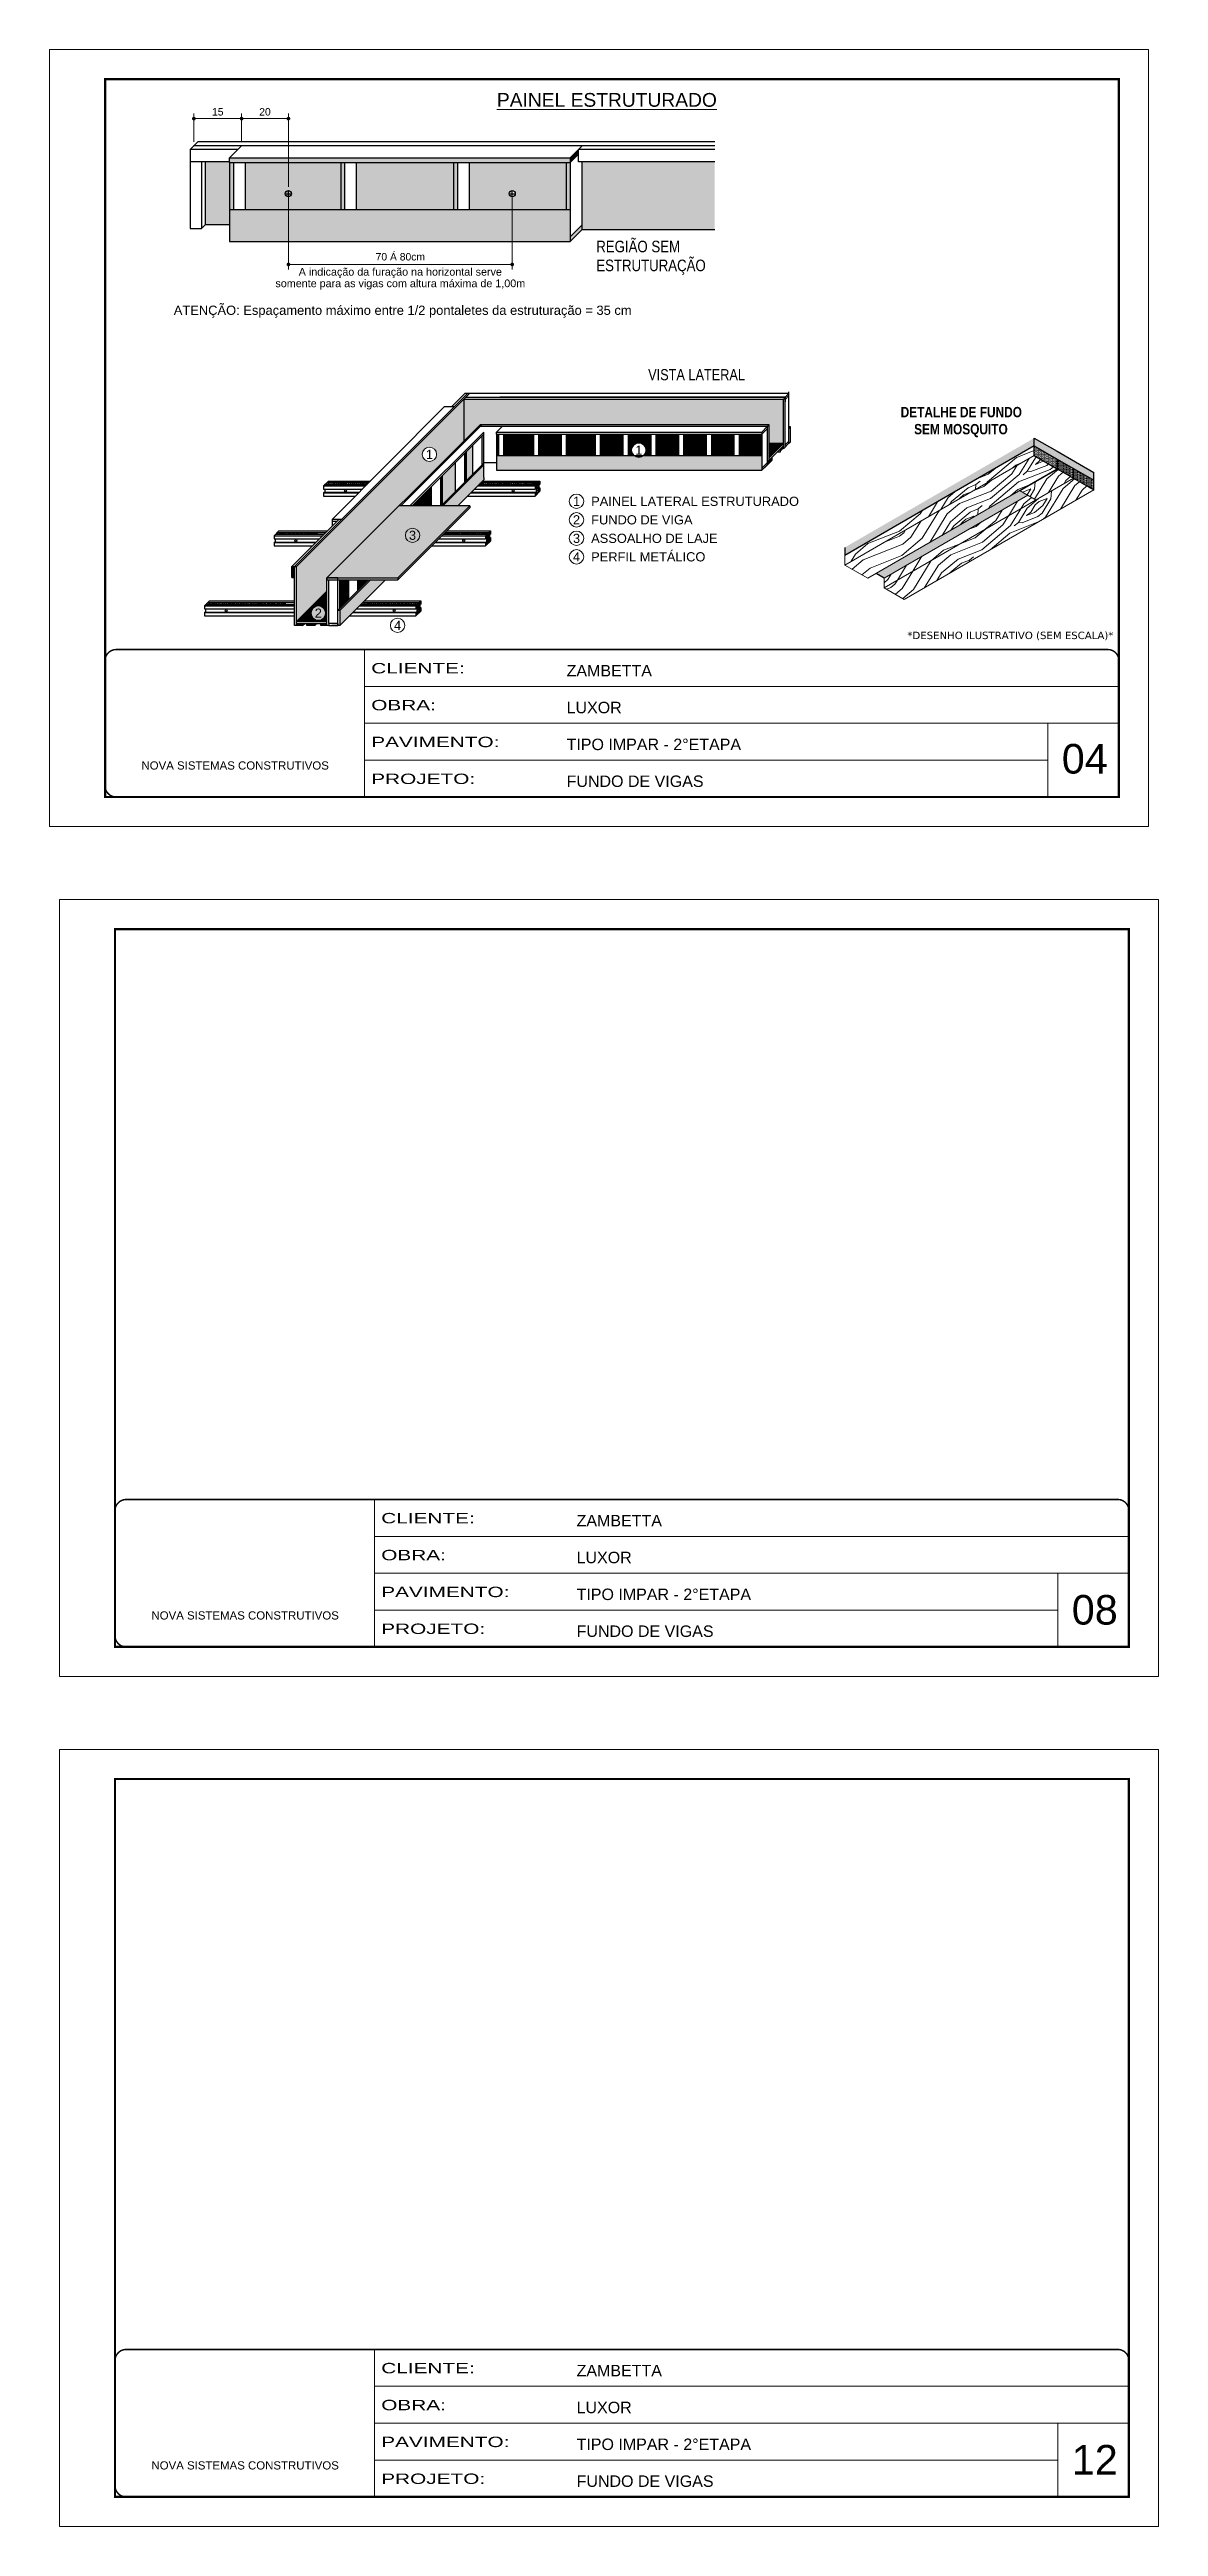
# Model space of a CAD drawing. Extents: x 1959 to 8212, y 239 to 4735.
# Drawn here: x 6714 to 8212, y 1388 to 4735 of the extents above; entities that cross this region are included whole.
import ezdxf
from ezdxf.enums import TextEntityAlignment as Align

# ---------------------------------------------------------------- set-up
doc = ezdxf.new("R2010")
doc.units = 0
doc.linetypes.add('CONTINUO', pattern=[0])
doc.linetypes.add('DASHED', pattern=[0.75, 0.5, -0.25])
for name, color, linetype, lineweight in [('CARIMBO', 255, 'Continuous', 9), ('Demarcação 1', 251, 'Continuous', 9), ('Folhas', 255, 'Continuous', 9), ('fundo', 100, 'Continuous', 9), ('Madeira', 126, 'Continuous', 18), ('SARRAFO DE PRESSAO', 251, 'DASHED', 9)]:
    doc.layers.add(name, color=color, linetype=linetype, lineweight=lineweight)
for name, color, linetype in [('COTA', 241, 'Continuous'), ('HACHURA MADEIRAS', 1, 'Continuous'), ('material do compensado', 7, 'Continuous'), ('texto', 7, 'Continuous')]:
    doc.layers.add(name, color=color, linetype=linetype)
doc.layers.add('Demarcação 2', color=254, linetype='Continuous', lineweight=9, true_color=0xe0e0e0)
doc.styles.add('ARIAL', font='arial.ttf')
doc.styles.add('CESAR1', font='arial.ttf', dxfattribs={"oblique": 15})
doc.styles.add('ROMANC', font='techb___.ttf', dxfattribs={"height": 2.5})
doc.styles.get("Standard").update_dxf_attribs({"font": 'arial.ttf'})
doc.styles.add('stylellllll', font='verdana.ttf', dxfattribs={"height": 2})
doc.styles.add('Tecnologia', font='')
doc.styles.add('texto', font='ARIALN.TTF')
doc.styles.get('Tecnologia').set_extended_font_data('Forgotten Futurist')
doc.dimstyles.new('1x', dxfattribs={"dimtxt": 10, "dimasz": 5, "dimexe": 7, "dimexo": 5, "dimgap": 4, "dimtad": 1, "dimdec": 1, "dimdsep": 46, "dimtxsty": 'Standard', "dimblk": 'DOT', "dimcen": 0.09, "dimclrd": 4, "dimclre": 4, "dimclrt": 2, "dimadec": 0, "dimazin": 2, "dimtfac": 1, "dimtdec": 1, "dimtmove": 0, "dimatfit": 3, "dimldrblk": 'DOT', "dimfxl": 1, "dimtolj": 1, "dimtzin": 0, "dimlwd": 9, "dimlwe": 9, "dimarcsym": 0})
pattern_1 = [(45, (4506.2714, 52374.5071), (0.99436891, 3.64601934), [4.6875, -0.9375, 0, -0.9375])]
pattern_2 = [(355, (-41620.4, 1337.66), (111.07494, 93.20294), [5.12645, -97.40264]), (85, (-41576.42, 1369.83), (-93.20294, 111.07494), [10.2529, -92.27619]), (40, (-41597.74, 1361.41), (8.936, 102.13894), [7.24881, -21.74642, 7.24881, -14.497615, 50.751904, -43.50449]), (40, (-41625.96, 1333), (8.936, 102.13894), [7.24983, -14.49967, 7.24983, -115.99871]), (40, (-41589.315, 1340.09), (8.936, 102.13894), [7.24983, -137.7482]), (40, (-41579.55, 1334.086), (8.936, 102.13894), [7.24983, -137.7482]), (40, (-41593.975, 1345.64), (8.936, 102.13894), [7.24983, -137.7482]), (40, (-41598.635, 1351.194), (8.936, 102.13894), [14.49967, -130.49838]), (40, (-41566.4, 1425.564), (8.936, 102.13894), [14.49967, -130.49838]), (40, (-41608.4, 1357.194), (8.936, 102.13894), [28.99933, -115.99871]), (40, (-41613.06, 1362.75), (8.936, 102.13894), [28.99933, -115.99871]), (40, (-41543.99, 1387.58), (8.936, 102.13894), [28.99933, -115.99871]), (40, (-41617.276, 1373.41), (8.936, 102.13894), [21.7497, -123.24834]), (40, (-41636.36, 1390.52), (8.936, 102.13894), [21.7497, -123.24834]), (40, (-41627.04, 1379.41), (8.936, 102.13894), [21.7497, -123.24834]), (40, (-41557.97, 1404.24), (8.936, 102.13894), [36.24951, -108.74853]), (40, (-41567.74, 1410.24), (8.936, 102.13894), [36.24951, -108.74853]), (40, (-41559.76, 1383.815), (8.936, 102.13894), [50.74931, -94.24873]), (21.56505, (-41609.296, 1346.98), (102.138945, -8.936), [11.4631, -217.79893]), (21.56505, (-41586.187, 1375.835), (102.138945, -8.936), [11.4631, -217.79893]), (21.56505, (-41592.19, 1366.07), (102.138945, -8.936), [11.4631, -217.79893]), (21.56505, (-41615.296, 1337.213), (102.138945, -8.936), [22.9262, -206.33583]), (21.56505, (-41590.847, 1381.39), (102.138945, -8.936), [34.3893, -194.87273]), (21.56505, (-41600.614, 1387.39), (102.138945, -8.936), [45.8524, -183.40963]), (21.56505, (-41610.38, 1393.39), (102.138945, -8.936), [45.8524, -183.40963]), (21.56505, (-41623.02, 1425.37), (102.138945, -8.936), [45.8524, -183.40963]), (21.56505, (-41623.915, 1415.16), (102.138945, -8.936), [57.3155, -171.94653]), (21.56505, (-41619.7, 1404.497), (102.138945, -8.936), [57.3155, -171.94653]), (58.43495, (-41587.528, 1360.514), (8.936, 102.138945), [11.4631, -217.79893]), (58.43495, (-41603.74, 1351.64), (8.936, 102.138945), [11.4631, -217.79893]), (58.43495, (-41620.403, 1337.66), (8.936, 102.138945), [22.9262, -206.33583]), (58.43495, (-41588.42, 1350.3), (8.936, 102.138945), [22.9262, -206.33583]), (58.43495, (-41631.064, 1333.447), (8.936, 102.138945), [34.3893, -194.87273]), (58.43495, (-41641.28, 1334.34), (8.936, 102.138945), [45.8524, -183.40963]), (58.43495, (-41548.906, 1331.405), (8.936, 102.138945), [45.8524, -183.40963]), (58.43495, (-41583.76, 1344.747), (8.936, 102.138945), [45.8524, -183.40963]), (58.43495, (-41564.227, 1332.745), (8.936, 102.138945), [57.3155, -171.94653]), (58.43495, (-41573.994, 1338.746), (8.936, 102.138945), [57.3155, -171.94653])]
pattern_3 = [(0, (-30727.8862, -6416.2912), (0.82275303, 1.645506056), [0, -1.645506056])]

msp = doc.modelspace()

# ---------------------------------------------------------------- texts
at = {"style": 'stylellllll'}
msp.add_text('*DESENHO ILUSTRATIVO (SEM ESCALA)*', height=10, dxfattribs=at).set_placement((8151.35, 3938.55), align=Align.RIGHT)
at = {"layer": 'CARIMBO', "linetype": 'Continuous', "ltscale": 2, "style": 'ARIAL'}
msp.add_text('%%UPAINEL ESTRUTURADO', height=18.59, dxfattribs=at).set_placement((7466.92, 4657.89), align=Align.CENTER)
at = {"layer": 'CARIMBO', "linetype": 'Continuous', "ltscale": 2, "style": 'texto'}
for s, height, p in [('REGIÃO SEM', 15.6, (7452.59, 4461.26)), ('ESTRUTURAÇÃO', 15.6, (7452.59, 4435.7)), ('VISTA LATERAL', 15, (7522.69, 4288.33))]:
    msp.add_text(s, height=height, dxfattribs=at).set_placement(p)
at = {"layer": 'CARIMBO', "color": 2, "style": 'ARIAL'}
for s, height, p in [('somente para as vigas com altura máxima de 1,00m', 10.4, (7187.79, 4419.28)), ('A indicação da furação na horizontal serve', 10.4, (7187.79, 4434.88)), ('ATENÇÃO: Espaçamento máximo entre 1/2 pontaletes da estruturação = 35 cm  ', 12.48, (7195.81, 4382.91))]:
    msp.add_text(s, height=height, dxfattribs=at).set_placement(p, align=Align.MIDDLE_CENTER)
at = {"layer": 'CARIMBO', "style": 'ARIAL'}
for s, height, p in [('1', 12.32, (7227.14, 4188.14)), ('1', 12.32, (7510.08, 4193.81)), ('1', 12.44, (7425.87, 4124.71)), ('3', 12.32, (7204.28, 4078.82)), ('2', 12.44, (7425.87, 4099.71)), ('4', 12.44, (7425.87, 4049.71)), ('3', 12.44, (7425.87, 4074.71)), ('2', 12.32, (7076.95, 3973.61)), ('4', 12.32, (7184.09, 3957.05))]:
    msp.add_text(s, height=height, dxfattribs=at).set_placement(p, align=Align.MIDDLE_CENTER)
at = {"layer": 'CARIMBO', "style": 'CESAR1'}
for s, p in [('PAINEL LATERAL ESTRUTURADO', (7445.64, 4124.71)), ('FUNDO DE VIGA', (7445.64, 4099.71)), ('ASSOALHO DE LAJE', (7445.64, 4074.71)), ('PERFIL METÁLICO', (7445.64, 4049.71))]:
    msp.add_text(s, height=12.436, dxfattribs=at).set_placement(p, align=Align.MIDDLE_LEFT)
at = {"layer": 'CARIMBO', "style": 'ARIAL'}
for s, p in [('04', (8081.63, 3756.79)), ('08', (8095.13, 2606.79)), ('12', (8095.13, 1458.21))]:
    msp.add_text(s, height=40, dxfattribs=at).set_placement(p)
at = {"layer": 'texto', "style": 'ROMANC'}
for s, p in [('DETALHE DE FUNDO ', (7948.08, 4245.29)), ('SEM MOSQUITO', (7945.34, 4222.24))]:
    msp.add_text(s, height=14, dxfattribs=at).set_placement(p, align=Align.MIDDLE_CENTER)

# ---------------------------------------------------------------- blocks, each defined once
blk = doc.blocks.new('9999999999')
at = {"color": 30, "linetype": 'CONTINUO'}
for p, q in [((98564.6, 34230.2), (98564.6, 34429.4)), ((98564.6, 34379.6), (99584, 34379.6)), ((98564.6, 34329.8), (99488, 34329.8)), ((99584, 34329.8), (99488, 34329.8)), ((99488, 34329.8), (99488, 34230.2)), ((98564.6, 34280), (99488, 34280))]:
    blk.add_line(p, q, dxfattribs=at)
at = {"color": 30, "linetype": 'CONTINUO', "const_width": 2}
blk.add_lwpolyline([(99584, 34230.2), (99584, 34414.4, 0.414214), (99569, 34429.4), (98229, 34429.4, 0.414214), (98214, 34414.4), (98214, 34245.2, 0.414214), (98229, 34230.2), (99584, 34230.2)], format="xyb", dxfattribs=at)
at = {"layer": 'Folhas'}
blk.add_lwpolyline([(98139, 34190.2), (99624, 34190.2), (99624, 35240.2), (98139, 35240.2)], close=True, dxfattribs=at)
at = {"layer": 'Folhas', "color": 30, "const_width": 3}
blk.add_lwpolyline([(98214, 34230.2), (99584, 34230.2), (99584, 35200.2), (98214, 35200.2)], close=True, dxfattribs=at)
at = {"color": 7, "linetype": 'Continuous', "ltscale": 5, "style": 'ARIAL'}
for s, height, p in [('ZAMBETTA', 15.48, (98837.7, 34393.1)), ('LUXOR', 15.48, (98837.7, 34343.3)), ('TIPO IMPAR - 2°ETAPA', 15.483, (98837.7, 34293.5)), ('NOVA SISTEMAS CONSTRUTIVOS', 11.059, (98263.2, 34267.2)), ('FUNDO DE VIGAS', 15.483, (98837.7, 34243.7))]:
    blk.add_text(s, height=height, dxfattribs=at).set_placement(p)
at = {"layer": 'Folhas', "color": 7, "style": 'Tecnologia', "width": 1.5}
for s, p in [('CLIENTE:', (98573.7, 34397.2)), ('OBRA:', (98573.7, 34347.3)), ('PAVIMENTO:', (98573.7, 34297.5)), ('PROJETO:', (98573.7, 34247.7))]:
    blk.add_text(s, height=14, dxfattribs=at).set_placement(p)
blk = doc.blocks.new('_Dot')
at = {"color": 0, "linetype": 'ByBlock', "lineweight": -2}
blk.add_line((-0.5, 0), (-1, 0), dxfattribs=at)
at = {"color": 0, "linetype": 'ByBlock', "const_width": 0.5}
blk.add_lwpolyline([(-0.25, 0, 1), (0.25, 0, 1)], format="xyb", close=True, dxfattribs=at)
blk = doc.blocks.new('*D7')
at = {"layer": 'COTA', "color": 4, "lineweight": 9, "transparency": 16777216}
for p, q in [((6908.8, 4610.4), (6908.8, 4648.9)), ((6913.8, 4641.9), (6968.3, 4641.9)), ((6973.3, 4610), (6973.3, 4648.9))]:
    blk.add_line(p, q, dxfattribs=at)
at = {"layer": 'Defpoints', "color": 0, "transparency": 16777216}
for p in [(6973.3, 4641.9), (6908.8, 4605.4), (6973.3, 4605)]:
    blk.add_point(p, dxfattribs=at)
at = {"layer": 'COTA', "color": 4, "lineweight": 9, "transparency": 16777216, "xscale": 5, "yscale": 5, "zscale": 5, "rotation": 180}
blk.add_blockref('_Dot', (6908.8, 4641.9), dxfattribs=at)
at = {"layer": 'COTA', "color": 4, "lineweight": 9, "transparency": 16777216, "xscale": 5, "yscale": 5, "zscale": 5}
blk.add_blockref('_Dot', (6973.3, 4641.9), dxfattribs=at)
at = {"layer": 'COTA', "color": 2, "transparency": 16777216, "insert": (6941.1, 4651), "char_height": 10, "attachment_point": 5}
blk.add_mtext('\\A1;15', dxfattribs=at)
blk = doc.blocks.new('*D8')
at = {"layer": 'COTA', "color": 4, "lineweight": 9, "transparency": 16777216}
for p, q in [((6973.3, 4610), (6973.3, 4648.9)), ((6978.3, 4641.9), (7031.6, 4641.9)), ((7036.6, 4549.6), (7036.6, 4648.9))]:
    blk.add_line(p, q, dxfattribs=at)
at = {"layer": 'Defpoints', "color": 0, "transparency": 16777216}
for p in [(7036.6, 4641.9), (6973.3, 4605), (7036.6, 4544.6)]:
    blk.add_point(p, dxfattribs=at)
at = {"layer": 'COTA', "color": 4, "lineweight": 9, "transparency": 16777216, "xscale": 5, "yscale": 5, "zscale": 5, "rotation": 180}
blk.add_blockref('_Dot', (6973.3, 4641.9), dxfattribs=at)
at = {"layer": 'COTA', "color": 4, "lineweight": 9, "transparency": 16777216, "xscale": 5, "yscale": 5, "zscale": 5}
blk.add_blockref('_Dot', (7036.6, 4641.9), dxfattribs=at)
at = {"layer": 'COTA', "color": 2, "transparency": 16777216, "insert": (7004.9, 4651), "char_height": 10, "attachment_point": 5}
blk.add_mtext('\\A1;20', dxfattribs=at)
blk = doc.blocks.new('*D9')
at = {"layer": 'COTA', "color": 4, "lineweight": 9, "transparency": 16777216}
for p, q in [((7036.6, 4539.6), (7036.6, 4437.8)), ((7339, 4539.6), (7339, 4437.8)), ((7041.6, 4444.8), (7334, 4444.8))]:
    blk.add_line(p, q, dxfattribs=at)
at = {"layer": 'Defpoints', "color": 0, "transparency": 16777216}
for p in [(7036.6, 4544.6), (7339, 4544.6), (7339, 4444.8)]:
    blk.add_point(p, dxfattribs=at)
at = {"layer": 'COTA', "color": 4, "lineweight": 9, "transparency": 16777216, "xscale": 5, "yscale": 5, "zscale": 5, "rotation": 180}
blk.add_blockref('_Dot', (7036.6, 4444.8), dxfattribs=at)
at = {"layer": 'COTA', "color": 4, "lineweight": 9, "transparency": 16777216, "xscale": 5, "yscale": 5, "zscale": 5}
blk.add_blockref('_Dot', (7339, 4444.8), dxfattribs=at)
at = {"layer": 'COTA', "color": 2, "transparency": 16777216, "insert": (7187.8, 4455.1), "char_height": 10, "attachment_point": 5}
blk.add_mtext('\\A1;70 Á 80cm', dxfattribs=at)

# ---------------------------------------------------------------- dimensions: what is measured, and where the dimension line sits
at = {"layer": 'COTA'}
for base, p1, p2, text, picture, middle in [((6973.28, 4641.85), (6908.85, 4605.43), (6973.28, 4605.05), '15', '*D7', (6941.06, 4650.96)), ((7036.56, 4641.85), (6973.28, 4605.05), (7036.56, 4544.59), '20', '*D8', (7004.92, 4650.96)), ((7339.02, 4444.75), (7036.56, 4544.59), (7339.02, 4544.58), '70 Á 80cm', '*D9', (7187.79, 4455.1))]:
    dim = msp.add_linear_dim(base=base, p1=p1, p2=p2, text=text, dimstyle='1x', dxfattribs=at)
    dim.commit()
    dim.dimension.update_dxf_attribs({"geometry": picture, "text_midpoint": middle})

# ---------------------------------------------------------------- hatches: boundary and pattern name
at = {"linetype": 'ByBlock', "ltscale": 2}
for points in [[(7417.11, 4588.96), (6957.05, 4588.96), (6957.05, 4582.58), (7417.11, 4582.58)], [(6956.94, 4518.87), (6962.27, 4518.87), (6962.27, 4582.47), (6956.94, 4582.47)], [(7107.13, 4518.87), (7112.45, 4518.87), (7112.45, 4582.47), (7107.13, 4582.47)], [(7714.99, 4225.31), (7712.98, 4225.31), (7712.98, 4223.08)], [(7274.74, 4150.51), (7277.09, 4152.87), (7277.09, 4192.16), (7274.74, 4189.81)], [(7298.08, 4171.38), (7300.43, 4173.73), (7300.43, 4215.17), (7298.08, 4212.82)], [(7317.73, 4186.61), (7320.17, 4186.61), (7320.17, 4215.33), (7317.73, 4215.33)], [(7365, 4186.61), (7367.44, 4186.61), (7367.44, 4215.33), (7365, 4215.33)], [(7402.54, 4186.61), (7404.98, 4186.61), (7404.98, 4215.33), (7402.54, 4215.33)], [(7448.47, 4186.61), (7450.91, 4186.61), (7450.91, 4215.33), (7448.47, 4215.33)], [(7486, 4186.61), (7488.44, 4186.61), (7488.44, 4215.33), (7486, 4215.33)], [(7523.54, 4186.61), (7525.97, 4186.61), (7525.97, 4215.33), (7523.54, 4215.33)], [(7561.07, 4186.61), (7563.51, 4186.61), (7563.51, 4215.33), (7561.07, 4215.33)], [(7598.6, 4186.61), (7601.04, 4186.61), (7601.04, 4215.33), (7598.6, 4215.33)], [(7636.14, 4186.61), (7638.57, 4186.61), (7638.57, 4215.33), (7636.14, 4215.33)], [(7673.67, 4186.61), (7676.11, 4186.61), (7676.11, 4215.33), (7673.67, 4215.33)], [(7244.68, 4159.42), (7242.33, 4157.07), (7242.33, 4118.57), (7244.68, 4118.57)], [(7298.18, 4171.48), (7298.18, 4173.96), (7244.79, 4120.56), (7244.79, 4118.68), (7245.38, 4118.68)], [(7147.51, 4018.55), (7144.95, 4018.55), (7103.49, 3977.09), (7106.06, 3977.09)], [(7130.3, 4003.9), (7132.66, 4006.26), (7132.66, 4018.44), (7130.3, 4018.44)]]:
    msp.add_hatch(color=256, dxfattribs=at).paths.add_polyline_path(points)
for points in [[(7428.46, 4593.84), (7428.46, 4600.21), (7417.11, 4588.96), (7417.11, 4582.58)], [(7259.51, 4518.87), (7264.84, 4518.87), (7264.84, 4582.58), (7259.51, 4582.58)], [(7690.2, 4184.68), (7684.22, 4178.74), (7684.22, 4174.55), (7690.2, 4180.48)], [(7705.36, 4195.52), (7705.36, 4199.72), (7701.14, 4195.52), (7701.14, 4191.33)], [(7044.97, 4036.7), (7041.31, 4036.7), (7041.31, 4021.84), (7044.97, 4021.84)]]:
    msp.add_hatch(color=256).paths.add_polyline_path(points)
h = msp.add_hatch(color=256)
h.paths.add_polyline_path([(7417.11, 4482.33), (7417.11, 4475.95), (7433.33, 4492.04), (7433.33, 4498.42)])
h.paths.add_polyline_path([(7411.78, 4518.87), (7417.11, 4518.87), (7417.11, 4582.58), (7411.78, 4582.58)])
at = {"linetype": 'Continuous', "ltscale": 1.5}
h = msp.add_hatch(dxfattribs=at)
h.set_pattern_fill('ANSI36', color=256, scale=15, style=0)
h.set_pattern_definition(pattern_1)
h.paths.add_polyline_path([(7088.74, 4150), (7086.23, 4147.49), (7142.8, 4147.49), (7145.29, 4150)])
h = msp.add_hatch(dxfattribs=at)
h.set_pattern_fill('ANSI36', color=256, scale=15, style=0)
h.set_pattern_definition(pattern_1)
h.paths.add_polyline_path([(7374.43, 4150), (7296.7, 4150), (7294.19, 4147.49), (7371.92, 4147.49)])
h.paths.add_polyline_path([(7374.43, 4150), (7371.92, 4147.49), (7371.92, 4133.88), (7374.43, 4136.38)])
h = msp.add_hatch(dxfattribs=at)
h.set_pattern_fill('ANSI36', color=256, scale=15, style=0)
h.set_pattern_definition(pattern_1)
h.paths.add_polyline_path([(7021.76, 4082.63), (7019.25, 4080.12), (7075.82, 4080.12), (7078.31, 4082.63)])
h = msp.add_hatch(dxfattribs=at)
h.set_pattern_fill('ANSI36', color=256, scale=15, style=0)
h.set_pattern_definition(pattern_1)
h.paths.add_polyline_path([(7307.45, 4082.63), (7304.94, 4080.12), (7304.94, 4066.51), (7307.45, 4069.01)])
h.paths.add_polyline_path([(7248.44, 4082.63), (7245.94, 4080.12), (7304.94, 4080.12), (7307.45, 4082.63)])
h = msp.add_hatch(dxfattribs=at)
h.set_pattern_fill('ANSI36', color=256, scale=15, style=0)
h.set_pattern_definition(pattern_1)
h.paths.add_polyline_path([(6927.69, 3988), (6925.18, 3985.5), (7032.65, 3985.5), (7032.65, 3988)])
h = msp.add_hatch(dxfattribs=at)
h.set_pattern_fill('ANSI36', color=256, scale=15, style=0)
h.set_pattern_definition(pattern_1)
h.paths.add_polyline_path([(7213.38, 3988), (7210.87, 3985.5), (7210.87, 3971.89), (7213.38, 3974.39)])
h.paths.add_polyline_path([(7137.27, 3988), (7134.77, 3985.5), (7210.87, 3985.5), (7213.38, 3988)])
at = {"linetype": 'ByBlock', "ltscale": 2}
h = msp.add_hatch(color=256, dxfattribs=at)
h.paths.add_polyline_path([(7055.76, 3959.71), (7047.54, 3959.71), (7047.54, 3956.79), (7055.76, 3956.79)])
h.paths.add_polyline_path([(7072.06, 3959.71), (7061.27, 3959.71), (7061.27, 3956.79), (7072.06, 3956.79)])
h.paths.add_polyline_path([(7088.61, 3959.71), (7080.39, 3959.71), (7080.39, 3956.79), (7088.61, 3956.79)])
at = {"layer": 'Demarcação 1'}
h = msp.add_hatch(color=256, dxfattribs=at)
h.paths.add_polyline_path([(7067.27, 3973.61, 1), (7086.62, 3973.61, 1)], flags=17)
h.paths.add_polyline_path([(7088.61, 4021.31), (7273.65, 4206.35), (7273.65, 4262.82), (7273.65, 4262.82), (7047.54, 4036.71), (7047.54, 3962.28), (7088.61, 4003.34)])
h.paths.add_polyline_path([(7217.46, 4188.14, -1), (7236.82, 4188.14, -1)], flags=16)
h.paths.add_polyline_path([(7069.07, 3964.36), (7084.82, 3964.36), (7084.82, 3982.91), (7069.07, 3982.91)], flags=24)
h.paths.add_polyline_path([(7219.26, 4178.89), (7235.02, 4178.89), (7235.02, 4197.45), (7219.26, 4197.45)], flags=24)
for points in [[(7273.65, 4206.35), (7295.58, 4228.29), (7686.15, 4228.29), (7686.15, 4202.66), (7705.36, 4202.66), (7705.36, 4262.82), (7273.65, 4262.82)], [(7686.15, 4202.66), (7686.15, 4183.61), (7705.36, 4202.66)]]:
    msp.add_hatch(color=256, dxfattribs=at).paths.add_polyline_path(points)
h = msp.add_hatch(color=256, dxfattribs=at)
h.paths.add_polyline_path([(7047.54, 3962.28), (7088.61, 3962.28), (7088.61, 4003.34)])
h.paths.add_polyline_path([(7067.27, 3973.61, -1), (7086.62, 3973.61, -1)], flags=16)
h.paths.add_polyline_path([(7069.07, 3964.36), (7084.82, 3964.36), (7084.82, 3982.91), (7069.07, 3982.91)], flags=24)
at = {"layer": 'Demarcação 2'}
for points in [[(6957.05, 4582.58), (6957.05, 4582.58), (6957.05, 4583.64), (6924.06, 4583.64), (6924.06, 4498.42), (6957.05, 4498.42)], [(6978.6, 4518.87), (7107.24, 4518.87), (7107.24, 4582.58), (6978.6, 4582.58)], [(7128.79, 4518.87), (7259.51, 4518.87), (7259.51, 4582.58), (7128.79, 4582.58)], [(7433.33, 4583.64), (7433.33, 4492.04), (7612.61, 4492.04), (7612.61, 4583.64)], [(7417.11, 4518.87), (6957.05, 4518.87), (6957.05, 4482.33), (6957.05, 4475.95), (7417.11, 4475.95)], [(7277.2, 4152.97), (7285.86, 4161.64), (7285.86, 4200.6), (7277.2, 4191.94)], [(7676.21, 4186.61), (7516.55, 4186.61, -0.3830345), (7503.62, 4186.61), (7317.83, 4186.61), (7317.83, 4166.61), (7676.21, 4166.61)], [(7327.7, 4186.61), (7365.11, 4186.61), (7365.11, 4215.43), (7327.7, 4215.43)], [(7374.98, 4186.61), (7402.64, 4186.61), (7402.64, 4215.43), (7374.98, 4215.43)], [(7412.51, 4186.61), (7448.58, 4186.61), (7448.58, 4215.43), (7412.51, 4215.43)], [(7458.44, 4186.61), (7486.11, 4186.61), (7486.11, 4215.43), (7458.44, 4215.43)], [(7533.51, 4186.61), (7561.18, 4186.61), (7561.18, 4215.43), (7533.51, 4215.43)], [(7571.04, 4186.61), (7598.71, 4186.61), (7598.71, 4215.43), (7571.04, 4215.43)], [(7608.58, 4186.61), (7636.24, 4186.61), (7636.24, 4215.43), (7608.58, 4215.43)], [(7646.11, 4186.61), (7673.78, 4186.61), (7673.78, 4215.43), (7646.11, 4215.43)], [(7244.79, 4120.56), (7262.52, 4138.3), (7262.52, 4177.26), (7244.79, 4159.53)], [(7300.54, 4156.75), (7300.54, 4173.83), (7245.38, 4118.68), (7265.38, 4118.68), (7300.53, 4153.83)], [(7203.94, 4118.68), (7230.11, 4118.68), (7230.11, 4144.85)], [(7105.84, 3979.44), (7118.09, 3991.69), (7118.09, 4018.55), (7105.84, 4018.55)], [(7167.81, 4018.55), (7162.33, 4018.55), (7147.51, 4018.55), (7106.06, 3977.09), (7106.06, 3956.79)], [(7132.76, 4006.36), (7144.95, 4018.55), (7132.76, 4018.55)]]:
    msp.add_hatch(color=256, dxfattribs=at).paths.add_polyline_path(points)
h = msp.add_hatch(color=256, dxfattribs=at)
h.paths.add_polyline_path([(7334.83, 4540.4, -1), (7343.2, 4540.4, -1)], flags=16)
h.paths.add_polyline_path([(7281.06, 4518.87), (7411.78, 4518.87), (7411.78, 4582.58), (7281.06, 4582.58)])
h = msp.add_hatch(color=256, dxfattribs=at)
h.paths.add_polyline_path([(7519.76, 4193.81, -1), (7500.4, 4193.81, -1)], flags=16)
h.paths.add_polyline_path([(7502.2, 4184.56), (7517.96, 4184.56), (7517.96, 4203.12), (7502.2, 4203.12)], flags=24)
h.paths.add_polyline_path([(7495.98, 4186.61), (7523.64, 4186.61), (7523.64, 4215.43), (7495.98, 4215.43)])
h = msp.add_hatch(color=256, dxfattribs=at)
h.paths.add_polyline_path([(7088.61, 4021.31), (7091.17, 4021.31), (7103.49, 4021.31), (7184.24, 4021.31), (7281.61, 4118.68), (7185.97, 4118.68)])
h.paths.add_polyline_path([(7196.34, 4069.3), (7212.21, 4069.3), (7212.21, 4088.18), (7196.34, 4088.18)], flags=24)
at = {"layer": 'fundo'}
h = msp.add_hatch(color=252, dxfattribs=at)
h.dxf.hatch_style = 1
h.paths.add_polyline_path([(7788.26, 4062.33), (7788.26, 4051.67), (8044.41, 4199.56), (8044.41, 4210.21)])
h = msp.add_hatch(color=252, dxfattribs=at)
h.dxf.hatch_style = 1
h.paths.add_polyline_path([(8075.48, 4192.27), (8044.41, 4210.21), (8044.41, 4199.56), (8075.48, 4181.62), (8124.82, 4153.13), (8124.82, 4163.79)])
h = msp.add_hatch(color=252, dxfattribs=at)
h.dxf.hatch_style = 1
h.paths.add_polyline_path([(8035.77, 4132.82), (8025.4, 4138.81), (8025.4, 4139.68), (7830.62, 4027.22), (7841.54, 4020.92)])
at = {"layer": 'HACHURA MADEIRAS'}
h = msp.add_hatch(dxfattribs=at)
h.set_pattern_fill('DOTS', scale=1.036539)
h.set_pattern_definition(pattern_3)
h.paths.add_polyline_path([(8075.48, 4168.59), (8075.48, 4181.62), (8044.41, 4199.56), (8044.41, 4186.54)])
h = msp.add_hatch(dxfattribs=at)
h.set_pattern_fill('DOTS', scale=1.036539)
h.set_pattern_definition(pattern_3)
h.paths.add_polyline_path([(8076.24, 4181.18), (8076.24, 4168.16), (8097.38, 4155.95), (8097.38, 4168.97)])
h = msp.add_hatch(dxfattribs=at)
h.set_pattern_fill('DOTS', scale=1.036539)
h.set_pattern_definition(pattern_3)
h.paths.add_polyline_path([(8097.68, 4168.8), (8097.68, 4155.78), (8124.82, 4140.11), (8124.82, 4153.13)])
at = {"layer": 'Madeira'}
h = msp.add_hatch(dxfattribs=at)
h.set_pattern_fill('PATRON00077', color=256, scale=102.529099, angle=355, pattern_type=2)
h.set_pattern_definition(pattern_2)
h.paths.add_polyline_path([(7788.26, 4051.67), (7788.26, 4038.65), (8044.41, 4186.54), (8044.41, 4199.56)])
h = msp.add_hatch(dxfattribs=at)
h.set_pattern_fill('PATRON00077', color=256, scale=102.529099, angle=355, pattern_type=2)
h.set_pattern_definition([(355, (-10517.89, -67902.91), (111.07494, 93.20294), [5.12645, -97.40264]), (85, (-10473.9, -67870.74), (-93.20294, 111.07494), [10.25291, -92.27619]), (40, (-10495.22, -67879.16), (8.936, 102.138945), [7.248807, -21.74642, 7.248807, -14.497615, 50.751904, -43.504487]), (40, (-10523.44, -67907.57), (8.936, 102.138945), [7.24983, -14.499665, 7.24983, -115.99871]), (40, (-10486.8, -67900.48), (8.936, 102.138945), [7.24983, -137.74821]), (40, (-10477.03, -67906.484), (8.936, 102.138945), [7.24983, -137.74821]), (40, (-10491.46, -67894.93), (8.936, 102.138945), [7.24983, -137.74821]), (40, (-10496.12, -67889.376), (8.936, 102.138945), [14.49967, -130.49838]), (40, (-10463.88, -67815.006), (8.936, 102.138945), [14.49967, -130.49838]), (40, (-10505.884, -67883.375), (8.936, 102.138945), [28.99933, -115.99871]), (40, (-10510.544, -67877.82), (8.936, 102.138945), [28.99933, -115.99871]), (40, (-10441.47, -67852.99), (8.936, 102.138945), [28.99933, -115.99871]), (40, (-10514.76, -67867.16), (8.936, 102.138945), [21.7497, -123.24834]), (40, (-10533.845, -67850.05), (8.936, 102.138945), [21.7497, -123.24834]), (40, (-10524.525, -67861.16), (8.936, 102.138945), [21.7497, -123.24834]), (40, (-10455.454, -67836.33), (8.936, 102.138945), [36.24951, -108.74853]), (40, (-10465.22, -67830.33), (8.936, 102.138945), [36.24951, -108.74853]), (40, (-10457.24, -67856.755), (8.936, 102.138945), [50.74931, -94.24873]), (21.56505, (-10506.78, -67893.59), (102.138945, -8.936), [11.4631, -217.79893]), (21.56505, (-10483.67, -67864.735), (102.138945, -8.936), [11.4631, -217.79893]), (21.56505, (-10489.67, -67874.5), (102.138945, -8.936), [11.4631, -217.79893]), (21.56505, (-10512.78, -67903.356), (102.138945, -8.936), [22.9262, -206.33583]), (21.56505, (-10488.33, -67859.18), (102.138945, -8.936), [34.3893, -194.87273]), (21.56505, (-10498.096, -67853.18), (102.138945, -8.936), [45.8524, -183.40963]), (21.56505, (-10507.864, -67847.18), (102.138945, -8.936), [45.8524, -183.40963]), (21.56505, (-10520.504, -67815.2), (102.138945, -8.936), [45.8524, -183.40963]), (21.56505, (-10521.397, -67825.41), (102.138945, -8.936), [57.31551, -171.94653]), (21.56505, (-10517.184, -67836.072), (102.138945, -8.936), [57.31551, -171.94653]), (58.43495, (-10485.01, -67880.056), (8.936, 102.138945), [11.4631, -217.79893]), (58.43495, (-10501.224, -67888.93), (8.936, 102.138945), [11.4631, -217.79893]), (58.43495, (-10517.885, -67902.91), (8.936, 102.138945), [22.9262, -206.33583]), (58.43495, (-10485.903, -67890.27), (8.936, 102.138945), [22.9262, -206.33583]), (58.43495, (-10528.546, -67907.123), (8.936, 102.138945), [34.3893, -194.87273]), (58.43495, (-10538.76, -67906.23), (8.936, 102.138945), [45.8524, -183.40963]), (58.43495, (-10446.39, -67909.165), (8.936, 102.138945), [45.8524, -183.40963]), (58.43495, (-10481.243, -67895.823), (8.936, 102.138945), [45.8524, -183.40963]), (58.43495, (-10461.71, -67907.824), (8.936, 102.138945), [57.31551, -171.94653]), (58.43495, (-10471.476, -67901.824), (8.936, 102.138945), [57.31551, -171.94653])])
h.paths.add_polyline_path([(7788.26, 4038.65), (7819.34, 4020.71), (8075.48, 4168.59), (8044.41, 4186.54)])
h = msp.add_hatch(dxfattribs=at)
h.set_pattern_fill('PATRON00077', color=256, scale=102.529099, angle=355, pattern_type=2)
h.set_pattern_definition(pattern_2)
h.paths.add_polyline_path([(7868.69, 3992.23), (8124.82, 4140.11), (8097.68, 4155.78), (7841.63, 4007.95)])
h = msp.add_hatch(dxfattribs=at)
h.set_pattern_fill('PATRON00077', color=256, scale=102.529099, angle=355, pattern_type=2)
h.set_pattern_definition([(355, (-41642.37, 1350.4), (111.07494, 93.20294), [5.12645, -97.40264]), (85, (-41598.38, 1382.57), (-93.20294, 111.07494), [10.2529, -92.27619]), (40, (-41619.706, 1374.15), (8.936, 102.13894), [7.24881, -21.74642, 7.24881, -14.497615, 50.751904, -43.50449]), (40, (-41647.92, 1345.74), (8.936, 102.13894), [7.24983, -14.49967, 7.24983, -115.99871]), (40, (-41611.28, 1352.826), (8.936, 102.13894), [7.24983, -137.7482]), (40, (-41601.51, 1346.825), (8.936, 102.13894), [7.24983, -137.7482]), (40, (-41615.94, 1358.38), (8.936, 102.13894), [7.24983, -137.7482]), (40, (-41620.6, 1363.93), (8.936, 102.13894), [14.49967, -130.49838]), (40, (-41588.36, 1438.3), (8.936, 102.13894), [14.49967, -130.49838]), (40, (-41630.366, 1369.934), (8.936, 102.13894), [28.99933, -115.99871]), (40, (-41635.03, 1375.49), (8.936, 102.13894), [28.99933, -115.99871]), (40, (-41565.955, 1400.32), (8.936, 102.13894), [28.99933, -115.99871]), (40, (-41639.24, 1386.15), (8.936, 102.13894), [21.7497, -123.24834]), (40, (-41658.33, 1403.256), (8.936, 102.13894), [21.7497, -123.24834]), (40, (-41649.01, 1392.15), (8.936, 102.13894), [21.7497, -123.24834]), (40, (-41579.936, 1416.98), (8.936, 102.13894), [36.24951, -108.74853]), (40, (-41589.7, 1422.98), (8.936, 102.13894), [36.24951, -108.74853]), (40, (-41581.72, 1396.554), (8.936, 102.13894), [50.74931, -94.24873]), (21.56505, (-41631.26, 1359.72), (102.138945, -8.936), [11.4631, -217.79893]), (21.56505, (-41608.15, 1388.574), (102.138945, -8.936), [11.4631, -217.79893]), (21.56505, (-41614.15, 1378.807), (102.138945, -8.936), [11.4631, -217.79893]), (21.56505, (-41637.26, 1349.953), (102.138945, -8.936), [22.9262, -206.33583]), (21.56505, (-41612.81, 1394.13), (102.138945, -8.936), [34.3893, -194.87273]), (21.56505, (-41622.58, 1400.13), (102.138945, -8.936), [45.8524, -183.40963]), (21.56505, (-41632.346, 1406.13), (102.138945, -8.936), [45.8524, -183.40963]), (21.56505, (-41644.986, 1438.11), (102.138945, -8.936), [45.8524, -183.40963]), (21.56505, (-41645.88, 1427.897), (102.138945, -8.936), [57.3155, -171.94653]), (21.56505, (-41641.666, 1417.237), (102.138945, -8.936), [57.3155, -171.94653]), (58.43495, (-41609.49, 1373.254), (8.936, 102.138945), [11.4631, -217.79893]), (58.43495, (-41625.706, 1364.38), (8.936, 102.138945), [11.4631, -217.79893]), (58.43495, (-41642.367, 1350.4), (8.936, 102.138945), [22.9262, -206.33583]), (58.43495, (-41610.385, 1363.04), (8.936, 102.138945), [22.9262, -206.33583]), (58.43495, (-41653.03, 1346.186), (8.936, 102.138945), [34.3893, -194.87273]), (58.43495, (-41663.24, 1347.08), (8.936, 102.138945), [45.8524, -183.40963]), (58.43495, (-41570.87, 1344.144), (8.936, 102.138945), [45.8524, -183.40963]), (58.43495, (-41605.725, 1357.486), (8.936, 102.138945), [45.8524, -183.40963]), (58.43495, (-41586.19, 1345.485), (8.936, 102.138945), [57.3155, -171.94653]), (58.43495, (-41595.96, 1351.485), (8.936, 102.138945), [57.3155, -171.94653])])
h.paths.add_polyline_path([(8046.54, 4126.6), (8097.38, 4155.95), (8075.72, 4168.52), (8025.4, 4138.81)])
h = msp.add_hatch(dxfattribs=at)
h.set_pattern_fill('PATRON00077', color=256, scale=102.529099, angle=355, pattern_type=2)
h.set_pattern_definition(pattern_2)
h.paths.add_polyline_path([(8046.91, 4126.39), (8035.63, 4132.9), (7841.47, 4020.88), (7841.54, 4007.89)])

# ---------------------------------------------------------------- linework, layer by layer
at = {"linetype": 'ByBlock', "ltscale": 2}
for p, q in [((6903.63, 4600.21), (6914.07, 4610.65)), ((6903.63, 4600.21), (6903.63, 4583.64)), ((6973.28, 4605.05), (6957.05, 4588.96)), ((6957.05, 4588.96), (7417.11, 4588.96)), ((6957.05, 4582.58), (6957.05, 4588.96)), ((7433.33, 4605.05), (7417.11, 4588.96)), ((7428.46, 4593.84), (7417.11, 4582.58)), ((7417.11, 4588.96), (7417.11, 4475.95)), ((7428.46, 4583.64), (7428.46, 4600.21)), ((6903.63, 4583.64), (6903.63, 4493.59)), ((6919.23, 4583.64), (6919.23, 4493.59)), ((6924.06, 4583.64), (6924.06, 4498.42)), ((6957.05, 4582.58), (6957.05, 4475.95)), ((6957.05, 4582.58), (6957.05, 4482.33)), ((6957.05, 4582.58), (7417.11, 4582.58)), ((6962.38, 4582.58), (6962.38, 4518.87)), ((6978.6, 4518.87), (6978.6, 4582.58)), ((7107.24, 4582.58), (7107.24, 4518.87)), ((7112.56, 4582.58), (7112.56, 4518.87)), ((7128.79, 4518.87), (7128.79, 4582.58)), ((7259.51, 4582.58), (7259.51, 4518.87)), ((7264.84, 4582.58), (7264.84, 4518.87)), ((7281.06, 4518.87), (7281.06, 4582.58)), ((7411.78, 4582.58), (7411.78, 4518.87)), ((7433.33, 4492.04), (7433.33, 4583.64)), ((6919.23, 4493.59), (6924.06, 4498.42)), ((6957.05, 4498.42), (6924.06, 4498.42)), ((6957.05, 4498.42), (6924.06, 4498.42)), ((7433.33, 4498.42), (7417.11, 4482.33)), ((7433.33, 4492.04), (7417.11, 4475.95)), ((7712.98, 4267.52), (7707.93, 4262.51)), ((7188.54, 4118.68), (7298.15, 4228.29)), ((7325.26, 4225.72), (7317.83, 4218.35)), ((7317.83, 4218.35), (7676.21, 4218.35)), ((7317.83, 4215.44), (7317.83, 4218.35)), ((7683.64, 4225.72), (7676.21, 4218.35)), ((7683.64, 4222.8), (7676.21, 4215.43)), ((7676.21, 4218.35), (7676.21, 4215.43)), ((7683.64, 4225.72), (7686.15, 4228.29)), ((7683.64, 4225.72), (7683.64, 4173.98)), ((7712.98, 4223.08), (7714.99, 4225.31)), ((7714.99, 4225.31), (7712.98, 4225.31)), ((7714.99, 4205.31), (7714.99, 4225.31)), ((7274.84, 4150.62), (7274.84, 4189.92)), ((7277.2, 4152.97), (7277.2, 4192.27)), ((7285.86, 4161.64), (7285.86, 4200.6)), ((7298.18, 4171.48), (7298.18, 4212.92)), ((7300.54, 4156.75), (7300.54, 4215.27)), ((7317.83, 4215.44), (7317.83, 4166.61)), ((7317.83, 4215.44), (7317.83, 4186.61)), ((7317.83, 4215.43), (7676.21, 4215.43)), ((7320.27, 4215.44), (7320.27, 4186.61)), ((7327.7, 4186.61), (7327.7, 4215.44)), ((7365.11, 4215.44), (7365.11, 4186.61)), ((7367.55, 4215.44), (7367.55, 4186.61)), ((7374.98, 4186.61), (7374.98, 4215.44)), ((7402.64, 4215.44), (7402.64, 4186.61)), ((7405.08, 4215.44), (7405.08, 4186.61)), ((7412.51, 4186.61), (7412.51, 4215.44)), ((7448.58, 4215.44), (7448.58, 4186.61)), ((7451.01, 4215.44), (7451.01, 4186.61)), ((7458.44, 4186.61), (7458.44, 4215.44)), ((7486.11, 4215.44), (7486.11, 4186.61)), ((7488.55, 4215.44), (7488.55, 4186.61)), ((7495.98, 4186.61), (7495.98, 4215.44)), ((7523.64, 4215.44), (7523.64, 4186.61)), ((7526.08, 4215.44), (7526.08, 4186.61)), ((7533.51, 4186.61), (7533.51, 4215.44)), ((7561.18, 4215.43), (7561.18, 4186.61)), ((7563.61, 4215.43), (7563.61, 4186.61)), ((7571.04, 4186.61), (7571.04, 4215.43)), ((7598.71, 4215.43), (7598.71, 4186.61)), ((7601.15, 4215.43), (7601.15, 4186.61)), ((7608.58, 4186.61), (7608.58, 4215.43)), ((7636.24, 4215.43), (7636.24, 4186.61)), ((7638.68, 4215.43), (7638.68, 4186.61)), ((7646.11, 4186.61), (7646.11, 4215.43)), ((7673.78, 4215.43), (7673.78, 4186.61)), ((7676.21, 4215.43), (7676.21, 4166.61)), ((7712.98, 4203.08), (7705.36, 4195.52)), ((7712.98, 4203.08), (7714.99, 4205.31)), ((7090.81, 4152.07), (7147.35, 4152.07)), ((7242.43, 4118.68), (7242.43, 4157.17)), ((7300.54, 4176.31), (7242.9, 4118.68)), ((7244.79, 4118.68), (7244.79, 4159.53)), ((7262.52, 4138.3), (7262.52, 4177.6)), ((7298.77, 4152.07), (7376.5, 4152.07)), ((7300.54, 4156.75), (7300.53, 4153.83)), ((7317.83, 4176.9), (7300.54, 4176.9)), ((7375.87, 4150.53), (7375.87, 4147.25)), ((7683.64, 4176.9), (7676.21, 4169.53)), ((7683.64, 4173.98), (7676.21, 4166.61)), ((7690.2, 4180.48), (7679.82, 4170.18)), ((7686.15, 4176.47), (7683.64, 4173.98)), ((7084.17, 4145.42), (7084.17, 4141.23)), ((7084.17, 4145.42), (7127.41, 4145.42)), ((7084.17, 4145.42), (7140.74, 4145.42)), ((7084.17, 4141.23), (7136.58, 4141.23)), ((7084.17, 4136.36), (7131.73, 4136.36)), ((7084.17, 4131.81), (7113.88, 4131.81)), ((7084.17, 4131.81), (7127.21, 4131.81)), ((7084.8, 4137), (7132.37, 4137)), ((7085.61, 4141.23), (7085.61, 4137)), ((7086.23, 4147.49), (7142.8, 4147.49)), ((7088.74, 4150), (7145.29, 4150)), ((7278.51, 4131.81), (7369.85, 4131.81)), ((7281.73, 4118.68), (7281.73, 4115.91)), ((7283.06, 4136.36), (7369.85, 4136.36)), ((7283.7, 4137), (7370.49, 4137)), ((7287.93, 4141.23), (7369.85, 4141.23)), ((7292.12, 4145.42), (7369.85, 4145.42)), ((7294.19, 4147.49), (7371.92, 4147.49)), ((7296.7, 4150), (7374.43, 4150)), ((7369.85, 4145.42), (7369.85, 4141.23)), ((7370.49, 4145.15), (7370.49, 4141.87)), ((7370.49, 4134.03), (7371.3, 4134.03)), ((7371.3, 4145.95), (7371.3, 4134.03)), ((7371.92, 4147.49), (7371.92, 4133.88)), ((7374.43, 4150), (7374.43, 4136.38)), ((7375.05, 4149.71), (7375.05, 4137.78)), ((7375.05, 4147.25), (7375.87, 4147.25)), ((7375.05, 4143), (7376.5, 4143)), ((7375.05, 4142.38), (7375.87, 4142.38)), ((7375.05, 4138.6), (7375.87, 4138.6)), ((7375.87, 4142.38), (7375.87, 4138.6)), ((7023.83, 4084.7), (7089.3, 4084.7)), ((7096.31, 4091.7), (7096.31, 4100.72)), ((7096.31, 4097.81), (7102.41, 4097.81)), ((7250.5, 4084.7), (7309.52, 4084.7)), ((7017.19, 4078.05), (7060.43, 4078.05)), ((7017.19, 4078.05), (7082.65, 4078.05)), ((7017.19, 4078.05), (7017.19, 4073.86)), ((7017.19, 4073.86), (7078.46, 4073.86)), ((7017.19, 4068.99), (7073.59, 4068.99)), ((7017.19, 4064.44), (7046.9, 4064.44)), ((7017.19, 4064.44), (7069.04, 4064.44)), ((7017.82, 4069.63), (7074.23, 4069.63)), ((7018.63, 4073.86), (7018.63, 4069.63)), ((7019.25, 4080.12), (7084.72, 4080.12)), ((7021.76, 4082.63), (7087.23, 4082.63)), ((7230.24, 4064.44), (7302.87, 4064.44)), ((7234.79, 4068.99), (7302.87, 4068.99)), ((7235.43, 4069.63), (7303.51, 4069.63)), ((7239.66, 4073.86), (7302.87, 4073.86)), ((7243.85, 4078.05), (7302.87, 4078.05)), ((7245.92, 4080.12), (7304.94, 4080.12)), ((7248.43, 4082.63), (7307.45, 4082.63)), ((7302.87, 4078.05), (7302.87, 4073.86)), ((7303.51, 4077.78), (7303.51, 4074.5)), ((7303.51, 4066.66), (7304.32, 4066.66)), ((7304.32, 4078.58), (7304.32, 4066.66)), ((7304.94, 4080.12), (7304.94, 4066.51)), ((7307.45, 4082.63), (7307.45, 4069.01)), ((7308.07, 4082.34), (7308.07, 4070.41)), ((7308.07, 4079.88), (7308.89, 4079.88)), ((7308.07, 4075.63), (7309.52, 4075.63)), ((7308.07, 4075.01), (7308.89, 4075.01)), ((7308.07, 4071.23), (7308.89, 4071.23)), ((7308.89, 4083.16), (7308.89, 4079.88)), ((7308.89, 4075.01), (7308.89, 4071.23)), ((7041.31, 4021.84), (7041.31, 4036.7)), ((7041.31, 4021.84), (7044.97, 4021.84)), ((7044.97, 4036.71), (7047.54, 4036.71)), ((7088.61, 4021.31), (7091.17, 4021.31)), ((7094.39, 4018.55), (7162.33, 4018.55)), ((7103.49, 3959.71), (7103.49, 4018.55)), ((7105.84, 3979.44), (7105.84, 4018.41)), ((7118.09, 3991.69), (7118.09, 4018.55)), ((7130.41, 4004.01), (7130.41, 4018.55)), ((7132.76, 4006.36), (7132.76, 4018.55)), ((7184.24, 4021.31), (7184.24, 4018.55)), ((6923.11, 3983.43), (7019.32, 3983.43)), ((6923.11, 3983.43), (7044.97, 3983.43)), ((6923.11, 3983.43), (6923.11, 3979.24)), ((6925.18, 3985.5), (7044.97, 3985.5)), ((6927.69, 3988), (7044.97, 3988)), ((6929.76, 3990.07), (7044.97, 3990.07)), ((7132.7, 3983.43), (7208.8, 3983.43)), ((7134.77, 3985.5), (7210.87, 3985.5)), ((7137.27, 3988), (7213.38, 3988)), ((7139.34, 3990.07), (7215.44, 3990.07)), ((7208.8, 3983.43), (7208.8, 3979.24)), ((7209.44, 3983.15), (7209.44, 3979.88)), ((7210.24, 3983.96), (7210.24, 3972.03)), ((7210.87, 3985.5), (7210.87, 3971.89)), ((7213.38, 3988), (7213.38, 3974.39)), ((7214, 3987.71), (7214, 3975.79)), ((7214, 3985.26), (7214.82, 3985.26)), ((7214.82, 3988.53), (7214.82, 3985.26)), ((6923.11, 3979.24), (7044.97, 3979.24)), ((6923.11, 3974.37), (7044.97, 3974.37)), ((6923.11, 3969.82), (7019.32, 3969.82)), ((6923.11, 3969.82), (7044.97, 3969.82)), ((6923.75, 3975.01), (7044.97, 3975.01)), ((6924.56, 3979.24), (6924.56, 3975.01)), ((7103.49, 3959.71), (7103.49, 3956.79)), ((7119.08, 3969.82), (7208.8, 3969.82)), ((7123.63, 3974.37), (7208.8, 3974.37)), ((7124.27, 3975.01), (7209.44, 3975.01)), ((7128.51, 3979.24), (7208.8, 3979.24)), ((7209.44, 3972.03), (7210.24, 3972.03)), ((7214, 3981.01), (7215.44, 3981.01)), ((7214, 3980.39), (7214.82, 3980.39)), ((7214, 3976.61), (7214.82, 3976.61)), ((7214.82, 3980.39), (7214.82, 3976.61))]:
    msp.add_line(p, q, dxfattribs=at)
for p, q in [((6968.4, 4600.21), (6903.63, 4600.21)), ((7612.61, 4605.05), (6908.46, 4605.05)), ((7612.61, 4610.65), (6914.07, 4610.65)), ((7612.61, 4600.21), (7428.46, 4600.21)), ((6957.05, 4583.64), (6903.63, 4583.64)), ((7612.61, 4583.64), (7428.46, 4583.64)), ((6956.93, 4518.87), (7417.11, 4518.87)), ((6903.63, 4493.59), (6919.23, 4493.59)), ((6957.05, 4475.95), (7417.11, 4475.95)), ((7278.7, 4270.44), (7044.97, 4036.71)), ((7281.26, 4270.44), (7047.54, 4036.71)), ((7247.05, 4252.34), (7096.31, 4100.72)), ((7260.61, 4252.34), (7247.05, 4252.34)), ((7275.04, 4270.44), (7256.94, 4252.34)), ((7273.65, 4262.82), (7705.36, 4262.82)), ((7273.65, 4262.82), (7273.65, 4206.35)), ((7712.98, 4270.44), (7275.04, 4270.44)), ((7276.22, 4265.39), (7707.93, 4265.39)), ((7707.93, 4265.39), (7322.32, 4265.39)), ((7707.93, 4265.39), (7705.36, 4262.82)), ((7705.36, 4195.52), (7705.36, 4262.82)), ((7712.98, 4270.44), (7707.93, 4265.39)), ((7707.93, 4198.07), (7707.93, 4265.39)), ((7707.93, 4265.39), (7707.93, 4259.23)), ((7712.98, 4205.31), (7712.98, 4272.68)), ((7712.98, 4203.08), (7712.98, 4270.44)), ((7295.58, 4228.29), (7088.61, 4021.31)), ((7200.86, 4118.68), (7300.54, 4218.35)), ((7686.15, 4228.29), (7295.58, 4228.29)), ((7683.64, 4225.72), (7295.58, 4225.72)), ((7300.54, 4166.61), (7300.54, 4218.35)), ((7686.15, 4176.47), (7686.15, 4228.29)), ((7203.94, 4118.68), (7300.54, 4215.27)), ((7317.83, 4186.61), (7676.21, 4186.61)), ((7705.36, 4199.72), (7684.22, 4178.74)), ((7705.36, 4202.66), (7686.15, 4183.61)), ((7690.2, 4180.48), (7690.2, 4184.68)), ((7701.14, 4191.33), (7696.91, 4191.33)), ((7701.14, 4195.52), (7701.14, 4191.33)), ((7712.98, 4206), (7707.93, 4200.95)), ((7090.81, 4152.07), (7084.17, 4145.42)), ((7300.53, 4173.83), (7245.38, 4118.68)), ((7300.53, 4153.83), (7265.38, 4118.68)), ((7317.83, 4166.61), (7676.21, 4166.61)), ((7376.5, 4152.07), (7369.85, 4145.42)), ((7375.87, 4150.53), (7375.05, 4149.71)), ((7184.24, 4021.31), (7281.61, 4118.68)), ((7281.73, 4118.68), (7185.97, 4118.68)), ((7230.11, 4118.68), (7230.11, 4144.85)), ((7370.49, 4141.87), (7369.85, 4141.23)), ((7376.5, 4138.45), (7369.85, 4131.81)), ((7371.3, 4145.95), (7370.49, 4145.15)), ((7371.3, 4134.03), (7370.49, 4133.22)), ((7375.87, 4138.6), (7375.05, 4137.78)), ((7376.5, 4147.87), (7375.87, 4147.25)), ((7376.5, 4143), (7375.87, 4142.38)), ((7023.83, 4084.7), (7017.19, 4078.05)), ((7105.33, 4100.72), (7041.31, 4036.71)), ((7096.31, 4100.72), (7108.99, 4100.72)), ((7184.36, 4018.55), (7281.73, 4115.91)), ((7309.52, 4084.7), (7302.87, 4078.05)), ((7303.51, 4074.5), (7302.87, 4073.86)), ((7309.52, 4071.08), (7302.87, 4064.44)), ((7304.32, 4078.58), (7303.51, 4077.78)), ((7304.32, 4066.66), (7303.51, 4065.85)), ((7308.89, 4083.16), (7308.07, 4082.34)), ((7308.89, 4071.23), (7308.07, 4070.41)), ((7309.52, 4080.5), (7308.89, 4079.88)), ((7309.52, 4075.63), (7308.89, 4075.01)), ((7041.31, 4036.7), (7044.97, 4036.7)), ((7044.97, 3959.71), (7044.97, 4036.71)), ((7047.54, 3956.79), (7047.54, 4036.71)), ((7088.61, 3956.79), (7088.61, 4021.31)), ((7088.61, 4021.31), (7184.24, 4021.31)), ((7088.61, 4021.31), (7088.61, 4018.55)), ((7088.61, 4018.55), (7095.52, 4018.55)), ((7103.49, 4021.31), (7091.17, 4021.31)), ((7091.17, 3959.71), (7091.17, 4018.55)), ((7091.17, 4018.55), (7091.17, 4018.23)), ((7103.49, 3956.79), (7103.49, 4021.31)), ((7144.95, 4018.55), (7103.49, 3977.09)), ((7167.81, 4018.55), (7106.06, 3956.79)), ((7147.51, 4018.55), (7106.06, 3977.09)), ((7162.33, 4018.55), (7184.36, 4018.55)), ((6929.76, 3990.07), (6923.11, 3983.43)), ((7088.61, 4003.34), (7047.54, 3962.28)), ((7215.44, 3990.07), (7208.8, 3983.43)), ((7210.24, 3983.96), (7209.44, 3983.15)), ((7214.82, 3988.53), (7214, 3987.71)), ((7215.44, 3985.88), (7214.82, 3985.26)), ((7044.97, 3956.79), (7044.97, 3959.71)), ((7055.76, 3956.79), (7044.97, 3956.79)), ((7047.54, 3962.28), (7088.61, 3962.28)), ((7047.54, 3959.71), (7088.61, 3959.71)), ((7047.54, 3959.71), (7055.76, 3959.71)), ((7055.76, 3959.71), (7055.76, 3956.79)), ((7055.76, 3956.79), (7058.68, 3959.71)), ((7061.27, 3959.71), (7072.06, 3959.71)), ((7061.27, 3956.79), (7061.27, 3959.71)), ((7072.06, 3956.79), (7061.27, 3956.79)), ((7072.06, 3956.79), (7074.98, 3959.71)), ((7072.06, 3959.71), (7072.06, 3956.79)), ((7080.39, 3959.71), (7088.61, 3959.71)), ((7080.39, 3956.79), (7080.39, 3959.71)), ((7091.17, 3956.79), (7080.39, 3956.79)), ((7091.17, 3959.71), (7091.17, 3956.79)), ((7103.49, 3959.71), (7091.17, 3959.71)), ((7091.17, 3956.79), (7103.49, 3956.79)), ((7106.06, 3956.79), (7095.27, 3956.79)), ((7106.06, 3977.09), (7103.49, 3977.09)), ((7106.06, 3977.09), (7106.06, 3956.79)), ((7209.44, 3979.88), (7208.8, 3979.24)), ((7215.44, 3976.46), (7208.8, 3969.82)), ((7210.24, 3972.03), (7209.44, 3971.23)), ((7214.82, 3976.61), (7214, 3975.79)), ((7215.44, 3981.01), (7214.82, 3980.39))]:
    msp.add_line(p, q)
at = {"linetype": 'Continuous', "ltscale": 1.5}
for p, q in [((7032.38, 4540.4), (7040.74, 4540.4)), ((7036.56, 4536.22), (7036.56, 4544.59)), ((7334.83, 4540.4), (7343.2, 4540.4)), ((7339.02, 4536.22), (7339.02, 4544.58)), ((7433.33, 4492.04), (7612.61, 4492.04))]:
    msp.add_line(p, q, dxfattribs=at)
at = {"color": 0}
msp.add_line((7705.36, 4202.66), (7686.15, 4202.66), dxfattribs=at)
at = {"ltscale": 2}
for p, q in [((7376.5, 4152.07), (7376.5, 4147.87)), ((7084.8, 4137), (7084.17, 4136.36)), ((7084.17, 4136.36), (7084.17, 4131.81)), ((7370.49, 4137), (7369.85, 4136.36)), ((7369.85, 4136.36), (7369.85, 4131.81)), ((7370.49, 4137), (7370.49, 4133.22)), ((7376.5, 4143), (7376.5, 4138.45)), ((7309.52, 4084.7), (7309.52, 4080.5)), ((7017.82, 4069.63), (7017.19, 4068.99)), ((7017.19, 4068.99), (7017.19, 4064.44)), ((7303.51, 4069.63), (7302.87, 4068.99)), ((7302.87, 4068.99), (7302.87, 4064.44)), ((7303.51, 4069.63), (7303.51, 4065.85)), ((7309.52, 4075.63), (7309.52, 4071.08)), ((7215.44, 3990.07), (7215.44, 3985.88)), ((6923.75, 3975.01), (6923.11, 3974.37)), ((6923.11, 3974.37), (6923.11, 3969.82)), ((7209.44, 3975.01), (7208.8, 3974.37)), ((7208.8, 3974.37), (7208.8, 3969.82)), ((7209.44, 3975.01), (7209.44, 3971.23)), ((7215.44, 3981.01), (7215.44, 3976.46))]:
    msp.add_line(p, q, dxfattribs=at)
at = {"linetype": 'Continuous', "ltscale": 1.5}
for centre in [(7036.56, 4540.4), (7339.02, 4540.4)]:
    msp.add_circle(centre, 4.18, dxfattribs=at)
at = {"linetype": 'ByBlock', "ltscale": 2}
for centre in [(7113.62, 4138.84), (7340.4, 4139.03), (7046.64, 4071.47), (7273.42, 4071.66), (6952.57, 3976.85), (7179.35, 3977.04)]:
    msp.add_circle(centre, 1.38, dxfattribs=at)
at = {"layer": 'CARIMBO'}
for centre, radius in [((7227.14, 4188.14), 9.68), ((7510.08, 4193.81), 9.68), ((7425.87, 4124.71), 9.77), ((7204.28, 4078.82), 9.68), ((7425.87, 4099.71), 9.77), ((7425.87, 4074.71), 9.77), ((7425.87, 4049.71), 9.77), ((7076.95, 3973.61), 9.68), ((7184.09, 3957.05), 9.68)]:
    msp.add_circle(centre, radius, dxfattribs=at)
at = {"layer": 'Madeira'}
for p, q in [((8044.41, 4186.54), (7788.26, 4038.65)), ((8075.48, 4168.59), (7819.34, 4020.71)), ((8097.68, 4155.78), (7841.54, 4007.89)), ((8076.24, 4168.16), (8025.4, 4138.81)), ((8097.38, 4155.95), (8046.54, 4126.6)), ((8035.77, 4132.82), (7841.54, 4020.92)), ((8124.82, 4140.11), (7868.67, 3992.22)), ((8025.4, 4138.81), (8046.84, 4126.43)), ((7788.26, 4038.65), (7788.26, 4051.67)), ((7788.26, 4038.65), (7819.34, 4020.71)), ((7841.54, 4007.89), (7841.54, 4020.92)), ((7841.54, 4007.89), (7868.67, 3992.22))]:
    msp.add_line(p, q, dxfattribs=at)
at = {"layer": 'material do compensado'}
for p, q in [((8044.41, 4199.56), (7788.26, 4051.67)), ((8044.41, 4186.54), (8044.41, 4210.21)), ((8044.41, 4210.21), (8075.48, 4192.27)), ((8044.41, 4199.56), (8075.48, 4181.62)), ((8044.41, 4186.54), (8075.48, 4168.59)), ((8075.48, 4192.27), (8124.82, 4163.79)), ((8075.48, 4181.62), (8124.82, 4153.13)), ((8075.48, 4168.59), (8075.48, 4181.62)), ((8076.24, 4168.16), (8076.24, 4181.18)), ((8076.24, 4168.16), (8097.38, 4155.95)), ((8097.38, 4155.95), (8097.38, 4168.97)), ((8097.68, 4155.78), (8097.68, 4168.8)), ((8097.68, 4155.78), (8124.82, 4140.11)), ((8124.82, 4140.11), (8124.82, 4163.79)), ((8025.4, 4138.81), (8025.4, 4139.68)), ((7788.26, 4062.33), (7788.26, 4051.67)), ((7841.54, 4020.92), (7830.62, 4027.22))]:
    msp.add_line(p, q, dxfattribs=at)

# ---------------------------------------------------------------- block references
at = {"layer": 'SARRAFO DE PRESSAO', "color": 6, "linetype": 'ByBlock'}
for p in [(-91425.21, -30504.99), (-91411.71, -31653.56), (-91411.71, -32802.14)]:
    msp.add_blockref('9999999999', p, dxfattribs=at)

msp.set_redraw_order([(e.dxf.handle, doc.entitydb.next_handle()) for e in msp.query("TEXT MTEXT ATTDEF DIMENSION ARC_DIMENSION")])  # texts and dimensions are drawn at this point

doc.saveas('drawing.dxf')
